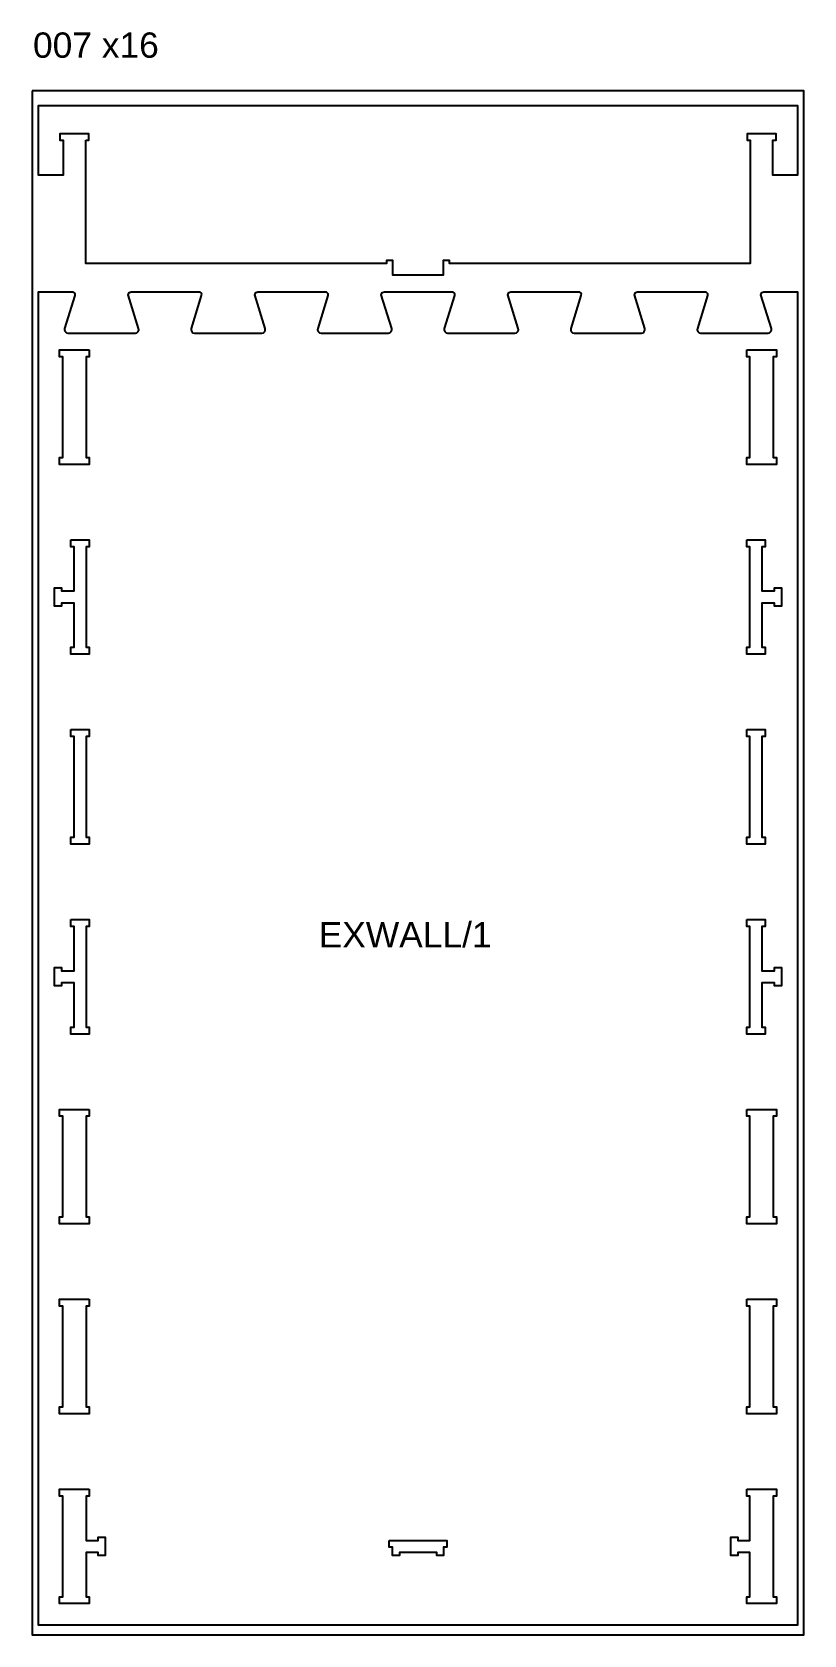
# Model space of a CAD drawing. Extents: x -4741 to 10570, y -11118 to 12613.
# Drawn here: x -4650 to -3430, y 882 to 3415 of the extents above; entities that cross this region are included whole.
import ezdxf

# ---------------------------------------------------------------- set-up
doc = ezdxf.new("R2010")
doc.units = 0
doc.header["$MEASUREMENT"] = 0
for name, color, linetype in [('0_SHEET_BIRCHPLY_2440X1220', 1, 'CONTINUOUS'), ('1_ANYTOOL_1MMDEEP_INSIDE', 2, 'CONTINUOUS'), ('3_ANYTOOL_CUTTHROUGH_INSID', 4, 'CONTINUOUS'), ('6_ANYTOOL_CUTTHROUGH_OUTSI', 5, 'CONTINUOUS')]:
    doc.layers.add(name, color=color, linetype=linetype)

msp = doc.modelspace()

# ---------------------------------------------------------------- texts
at = {"layer": '0_SHEET_BIRCHPLY_2440X1220', "insert": (-4648.1, 3414.2), "char_height": 40, "width": 232.771, "attachment_point": 1}
msp.add_mtext('\\fArial;007 x16', dxfattribs=at)
at = {"layer": '1_ANYTOOL_1MMDEEP_INSIDE', "insert": (-4196.6, 2008.5), "char_height": 40, "width": 296.386, "attachment_point": 1}
msp.add_mtext('\\fArial;EXWALL/1', dxfattribs=at)

# ---------------------------------------------------------------- linework, layer by layer
at = {"layer": '0_SHEET_BIRCHPLY_2440X1220'}
msp.add_lwpolyline([(-4649.6, 3322.2), (-4649.6, 882.2), (-3429.6, 882.2), (-3429.6, 3322.2), (-4649.6, 3322.2)], dxfattribs=at)
at = {"layer": '3_ANYTOOL_CUTTHROUGH_INSID'}
for points in [[(-4559.1, 2912.7), (-4559.1, 2901.7), (-4564.1, 2901.7), (-4564.1, 2742.7), (-4559.1, 2742.7), (-4559.1, 2731.7), (-4606.1, 2731.7), (-4606.1, 2742.7), (-4601.1, 2742.7), (-4601.1, 2901.7), (-4606.1, 2901.7), (-4606.1, 2912.7), (-4559.1, 2912.7)], [(-3520.1, 2912.7), (-3473.1, 2912.7), (-3473.1, 2901.7), (-3478.1, 2901.7), (-3478.1, 2742.7), (-3473.1, 2742.7), (-3473.1, 2731.7), (-3520.1, 2731.7), (-3520.1, 2742.7), (-3515.1, 2742.7), (-3515.1, 2901.7), (-3520.1, 2901.7), (-3520.1, 2912.7)], [(-4588.1, 2612.7), (-4559.1, 2612.7), (-4559.1, 2601.7), (-4564.1, 2601.7), (-4564.1, 2442.7), (-4559.1, 2442.7), (-4559.1, 2431.7), (-4588.1, 2431.7), (-4588.1, 2442.7), (-4583.1, 2442.7), (-4583.1, 2512.7), (-4603.1, 2512.7), (-4603.1, 2507.7), (-4614.1, 2507.7), (-4614.1, 2536.7), (-4603.1, 2536.7), (-4603.1, 2531.7), (-4583.1, 2531.7), (-4583.1, 2601.7), (-4588.1, 2601.7), (-4588.1, 2612.7)], [(-3520.1, 2612.7), (-3491.1, 2612.7), (-3491.1, 2601.7), (-3496.1, 2601.7), (-3496.1, 2531.7), (-3476.1, 2531.7), (-3476.1, 2536.7), (-3465.1, 2536.7), (-3465.1, 2507.7), (-3476.1, 2507.7), (-3476.1, 2512.7), (-3496.1, 2512.7), (-3496.1, 2442.7), (-3491.1, 2442.7), (-3491.1, 2431.7), (-3520.1, 2431.7), (-3520.1, 2442.7), (-3515.1, 2442.7), (-3515.1, 2601.7), (-3520.1, 2601.7), (-3520.1, 2612.7)], [(-4588.1, 2312.7), (-4559.1, 2312.7), (-4559.1, 2301.7), (-4564.1, 2301.7), (-4564.1, 2142.7), (-4559.1, 2142.7), (-4559.1, 2131.7), (-4588.1, 2131.7), (-4588.1, 2142.7), (-4583.1, 2142.7), (-4583.1, 2301.7), (-4588.1, 2301.7), (-4588.1, 2312.7)], [(-3520.1, 2312.7), (-3491.1, 2312.7), (-3491.1, 2301.7), (-3496.1, 2301.7), (-3496.1, 2142.7), (-3491.1, 2142.7), (-3491.1, 2131.7), (-3520.1, 2131.7), (-3520.1, 2142.7), (-3515.1, 2142.7), (-3515.1, 2301.7), (-3520.1, 2301.7), (-3520.1, 2312.7)], [(-4588.1, 2012.7), (-4559.1, 2012.7), (-4559.1, 2001.7), (-4564.1, 2001.7), (-4564.1, 1842.7), (-4559.1, 1842.7), (-4559.1, 1831.7), (-4588.1, 1831.7), (-4588.1, 1842.7), (-4583.1, 1842.7), (-4583.1, 1912.7), (-4603.1, 1912.7), (-4603.1, 1907.7), (-4614.1, 1907.7), (-4614.1, 1936.7), (-4603.1, 1936.7), (-4603.1, 1931.7), (-4583.1, 1931.7), (-4583.1, 2001.7), (-4588.1, 2001.7), (-4588.1, 2012.7)], [(-3520.1, 2012.7), (-3491.1, 2012.7), (-3491.1, 2001.7), (-3496.1, 2001.7), (-3496.1, 1931.7), (-3476.1, 1931.7), (-3476.1, 1936.7), (-3465.1, 1936.7), (-3465.1, 1907.7), (-3476.1, 1907.7), (-3476.1, 1912.7), (-3496.1, 1912.7), (-3496.1, 1842.7), (-3491.1, 1842.7), (-3491.1, 1831.7), (-3520.1, 1831.7), (-3520.1, 1842.7), (-3515.1, 1842.7), (-3515.1, 2001.7), (-3520.1, 2001.7), (-3520.1, 2012.7)], [(-4559.1, 1712.7), (-4559.1, 1701.7), (-4564.1, 1701.7), (-4564.1, 1542.7), (-4559.1, 1542.7), (-4559.1, 1531.7), (-4606.1, 1531.7), (-4606.1, 1542.7), (-4601.1, 1542.7), (-4601.1, 1701.7), (-4606.1, 1701.7), (-4606.1, 1712.7), (-4559.1, 1712.7)], [(-3520.1, 1712.7), (-3473.1, 1712.7), (-3473.1, 1701.7), (-3478.1, 1701.7), (-3478.1, 1542.7), (-3473.1, 1542.7), (-3473.1, 1531.7), (-3520.1, 1531.7), (-3520.1, 1542.7), (-3515.1, 1542.7), (-3515.1, 1701.7), (-3520.1, 1701.7), (-3520.1, 1712.7)], [(-4559.1, 1412.7), (-4559.1, 1401.7), (-4564.1, 1401.7), (-4564.1, 1242.7), (-4559.1, 1242.7), (-4559.1, 1231.7), (-4606.1, 1231.7), (-4606.1, 1242.7), (-4601.1, 1242.7), (-4601.1, 1401.7), (-4606.1, 1401.7), (-4606.1, 1412.7), (-4559.1, 1412.7)], [(-3520.1, 1412.7), (-3473.1, 1412.7), (-3473.1, 1401.7), (-3478.1, 1401.7), (-3478.1, 1242.7), (-3473.1, 1242.7), (-3473.1, 1231.7), (-3520.1, 1231.7), (-3520.1, 1242.7), (-3515.1, 1242.7), (-3515.1, 1401.7), (-3520.1, 1401.7), (-3520.1, 1412.7)], [(-4559.1, 1112.7), (-4559.1, 1101.7), (-4564.1, 1101.7), (-4564.1, 1031.7), (-4545.1, 1031.7), (-4545.1, 1036.7), (-4534.1, 1036.7), (-4534.1, 1007.7), (-4545.1, 1007.7), (-4545.1, 1012.7), (-4564.1, 1012.7), (-4564.1, 942.7), (-4559.1, 942.7), (-4559.1, 931.7), (-4606.1, 931.7), (-4606.1, 942.7), (-4601.1, 942.7), (-4601.1, 1101.7), (-4606.1, 1101.7), (-4606.1, 1112.7), (-4559.1, 1112.7)], [(-3520.1, 1112.7), (-3473.1, 1112.7), (-3473.1, 1101.7), (-3478.1, 1101.7), (-3478.1, 942.7), (-3473.1, 942.7), (-3473.1, 931.7), (-3520.1, 931.7), (-3520.1, 942.7), (-3515.1, 942.7), (-3515.1, 1012.7), (-3534.1, 1012.7), (-3534.1, 1007.7), (-3545.1, 1007.7), (-3545.1, 1036.7), (-3534.1, 1036.7), (-3534.1, 1031.7), (-3515.1, 1031.7), (-3515.1, 1101.7), (-3520.1, 1101.7), (-3520.1, 1112.7)], [(-4085.1, 1031.7), (-3994.1, 1031.7), (-3994.1, 1020.7), (-3999.1, 1020.7), (-3999.1, 1007.7), (-4010.1, 1007.7), (-4010.1, 1012.7), (-4069.1, 1012.7), (-4069.1, 1007.7), (-4080.1, 1007.7), (-4080.1, 1020.7), (-4085.1, 1020.7), (-4085.1, 1031.7)]]:
    msp.add_lwpolyline(points, dxfattribs=at)
at = {"layer": '6_ANYTOOL_CUTTHROUGH_OUTSI'}
for points in [[(-4564.6, 3243.9), (-4559.6, 3243.9), (-4559.6, 3253.9), (-4605.6, 3253.9), (-4605.6, 3243.9), (-4600.6, 3243.9), (-4600.6, 3188.9), (-4639.6, 3188.9), (-4639.6, 3298.9), (-3439.6, 3298.9), (-3439.6, 3188.9), (-3478.6, 3188.9), (-3478.6, 3243.9), (-3473.6, 3243.9), (-3473.6, 3253.9), (-3519.6, 3253.9), (-3519.6, 3243.9), (-3514.6, 3243.9), (-3514.6, 3048.9), (-3989.6, 3048.9), (-3989.6, 3053.9), (-3999.6, 3053.9), (-3999.6, 3030.9), (-4079.6, 3030.9), (-4079.6, 3053.9), (-4089.6, 3053.9), (-4089.6, 3048.9), (-4564.6, 3048.9), (-4564.6, 3243.9)], [(-4584.9, 3004.2), (-4581.9, 3001.7), (-4582.1, 2998.4), (-4598.1, 2946.3), (-4598.3, 2943.8), (-4597.3, 2941.5), (-4595.3, 2939.8), (-4592.9, 2939.2), (-4486.3, 2939.2), (-4483.9, 2939.8), (-4481.9, 2941.5), (-4480.9, 2943.8), (-4481.1, 2946.3), (-4497.6, 2999.8), (-4496, 3003.5), (-4492.8, 3004.2), (-4384.9, 3004.2), (-4381.9, 3001.7), (-4382.1, 2998.4), (-4398.1, 2946.3), (-4398.3, 2943.8), (-4397.3, 2941.5), (-4395.3, 2939.8), (-4392.9, 2939.2), (-4286.3, 2939.2), (-4283.9, 2939.8), (-4281.9, 2941.5), (-4280.9, 2943.8), (-4281.1, 2946.3), (-4297.6, 2999.8), (-4296, 3003.5), (-4292.8, 3004.2), (-4184.9, 3004.2), (-4181.9, 3001.7), (-4182.1, 2998.4), (-4198.1, 2946.3), (-4198.3, 2943.8), (-4197.3, 2941.5), (-4195.3, 2939.8), (-4192.9, 2939.2), (-4086.3, 2939.2), (-4083.9, 2939.8), (-4081.9, 2941.5), (-4080.9, 2943.8), (-4081.1, 2946.3), (-4097.6, 2999.8), (-4096, 3003.5), (-4092.8, 3004.2), (-3984.9, 3004.2), (-3981.9, 3001.7), (-3982.1, 2998.4), (-3998.1, 2946.3), (-3998.3, 2943.8), (-3997.3, 2941.5), (-3995.3, 2939.8), (-3992.9, 2939.2), (-3886.3, 2939.2), (-3883.9, 2939.8), (-3881.9, 2941.5), (-3880.9, 2943.8), (-3881.1, 2946.3), (-3897.6, 2999.8), (-3896, 3003.5), (-3892.8, 3004.2), (-3784.9, 3004.2), (-3781.9, 3001.7), (-3782.1, 2998.4), (-3798.1, 2946.3), (-3798.3, 2943.8), (-3797.3, 2941.5), (-3795.3, 2939.8), (-3792.9, 2939.2), (-3686.3, 2939.2), (-3683.9, 2939.8), (-3681.9, 2941.5), (-3680.9, 2943.8), (-3681.1, 2946.3), (-3697.6, 2999.8), (-3696, 3003.5), (-3692.8, 3004.2), (-3584.9, 3004.2), (-3581.9, 3001.7), (-3582.1, 2998.4), (-3598.1, 2946.3), (-3598.3, 2943.8), (-3597.3, 2941.5), (-3595.3, 2939.8), (-3592.9, 2939.2), (-3486.3, 2939.2), (-3483.9, 2939.8), (-3481.9, 2941.5), (-3481, 2943.8), (-3481.1, 2946.3), (-3497.6, 2999.8), (-3496, 3003.5), (-3492.8, 3004.2), (-3439.9, 3004.2), (-3439.9, 897.5), (-4639.4, 897.5), (-4639.4, 3004.2), (-4584.9, 3004.2)]]:
    msp.add_lwpolyline(points, dxfattribs=at)

msp.set_redraw_order([(e.dxf.handle, doc.entitydb.next_handle()) for e in msp.query("TEXT MTEXT ATTDEF DIMENSION ARC_DIMENSION")])  # texts and dimensions are drawn at this point

doc.saveas('drawing.dxf')
